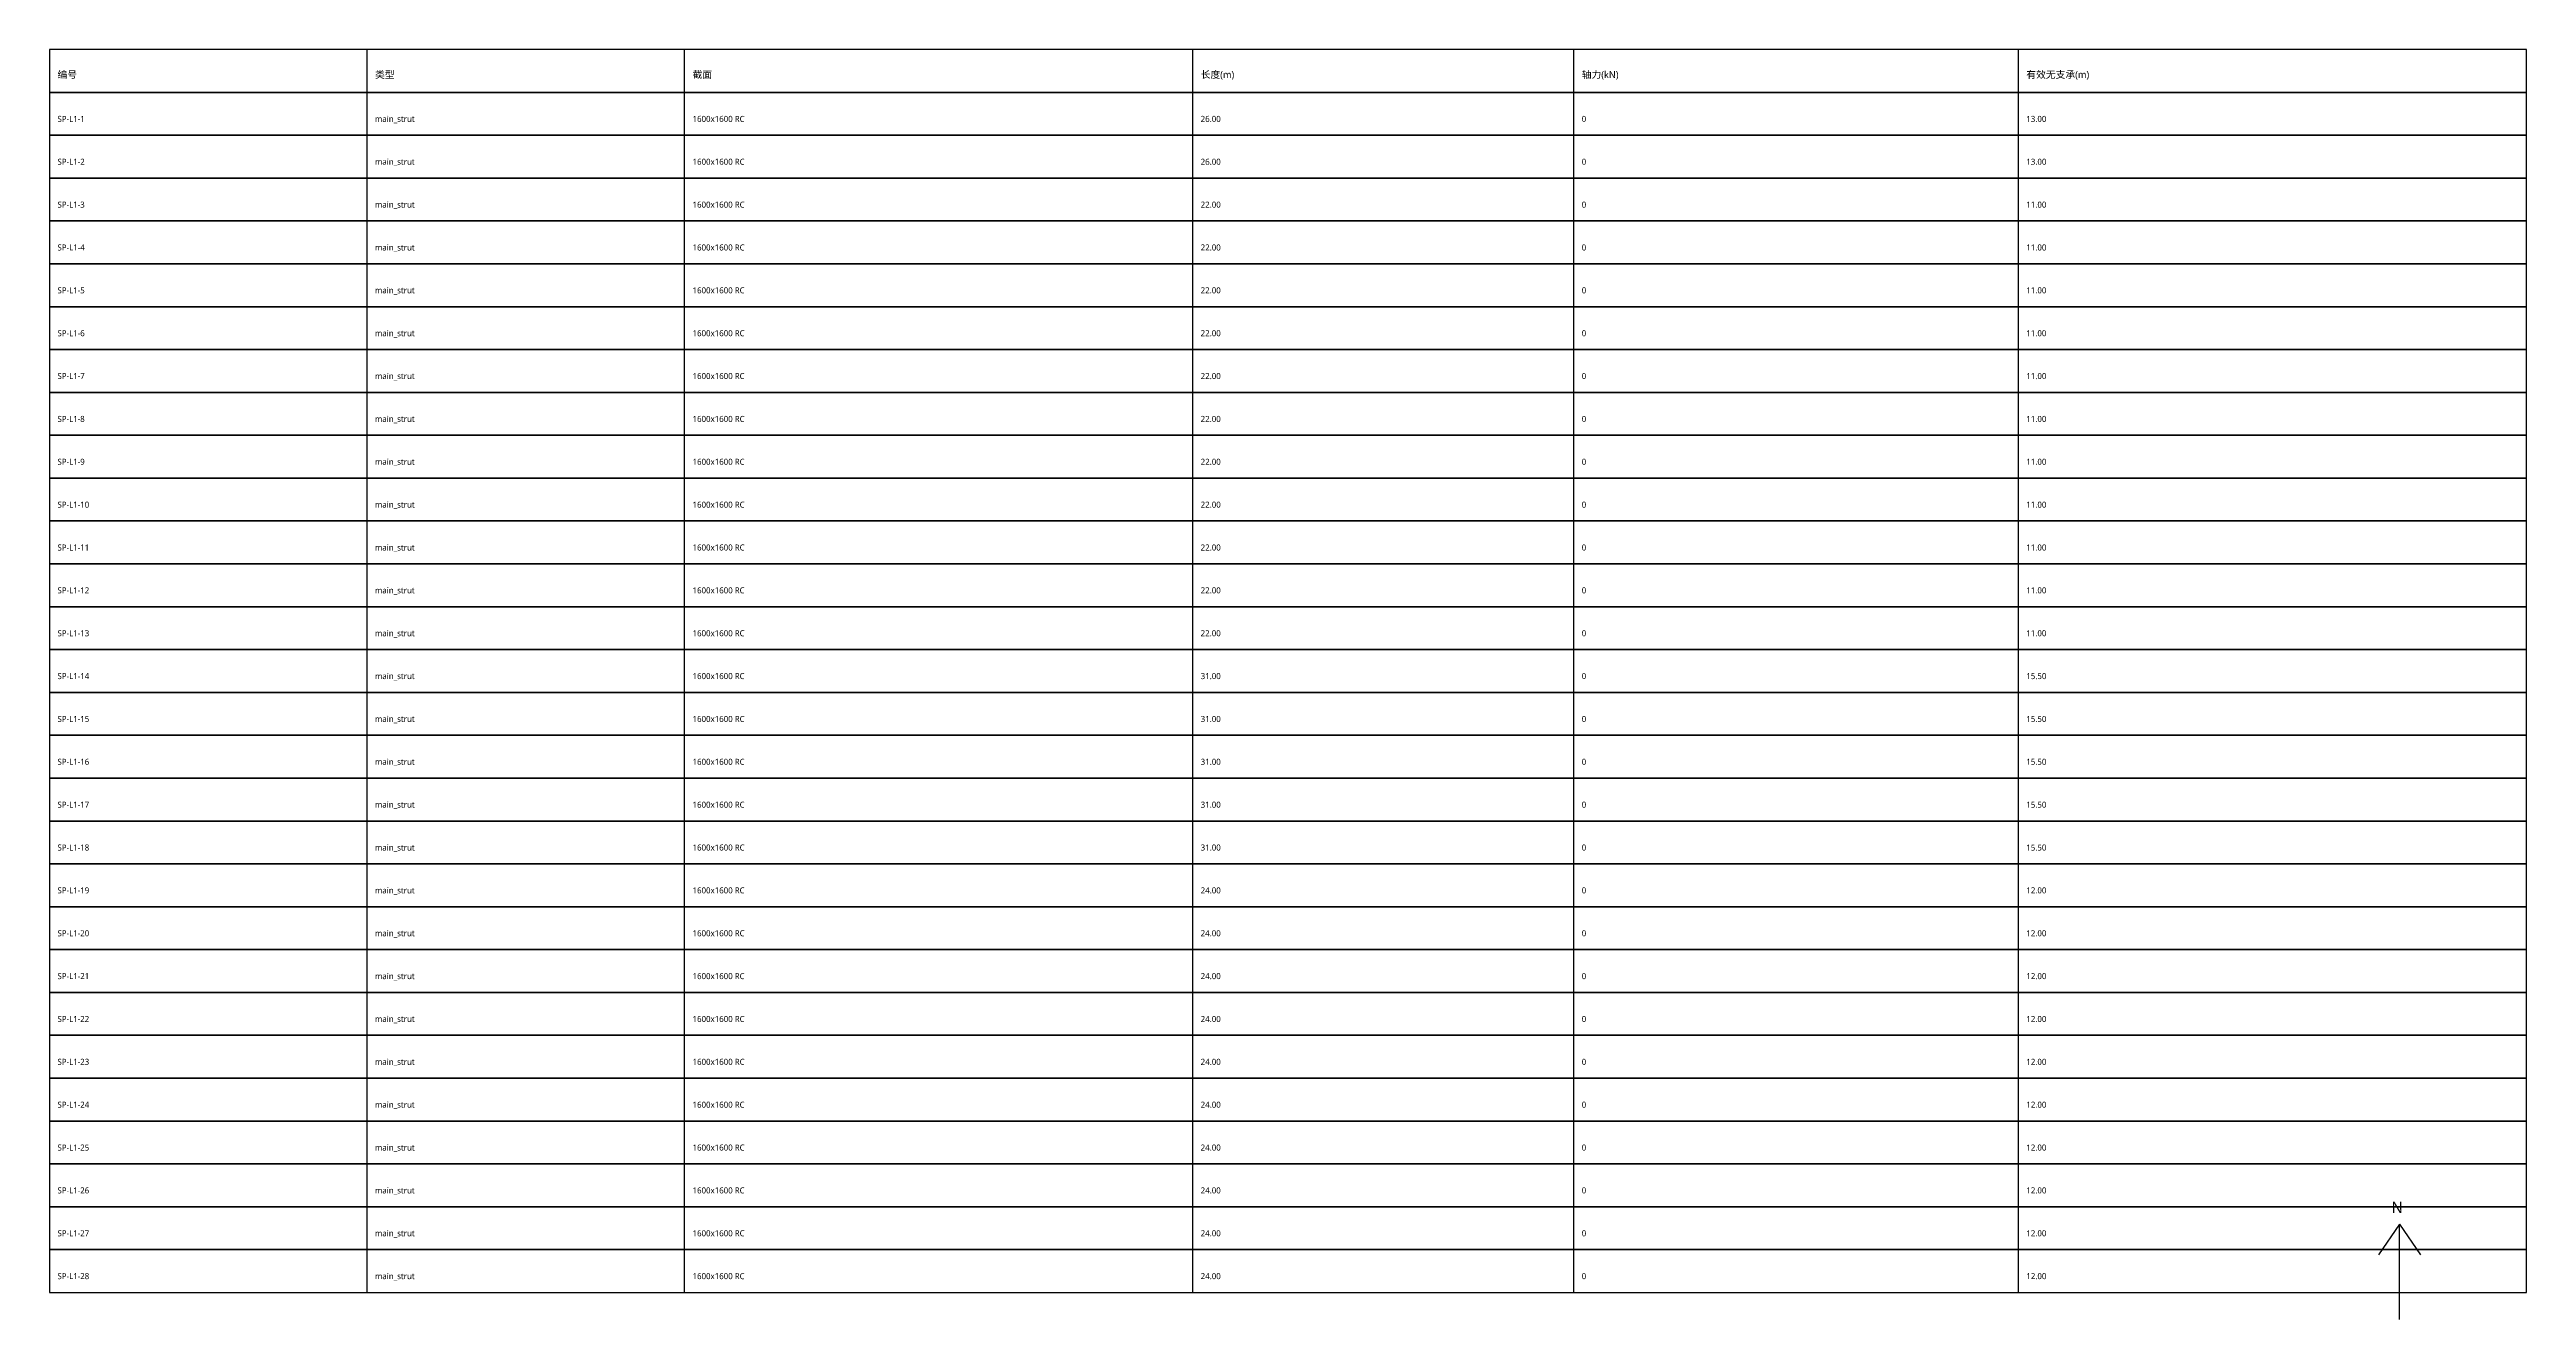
# Model space of a CAD drawing. Header units: millimetres. Extents: x -115600 to 213125, y -36808 to 24904.
# Drawn here: x 135125 to 213125, y -23500 to 16500 of the extents above; entities that cross this region are included whole.
import ezdxf

# ---------------------------------------------------------------- set-up
doc = ezdxf.new("R2010")
doc.units = ezdxf.units.MM
for name, color, linetype in [('PIT_SYMBOL', 5, 'CONTINUOUS'), ('PIT_TABLE', 7, 'CONTINUOUS'), ('PIT_TEXT', 7, 'CONTINUOUS'), ('PIT_TITLE', 5, 'CONTINUOUS')]:
    doc.layers.add(name, color=color, linetype=linetype)
doc.styles.add('PIT_CN', font='msyh.ttf')

msp = doc.modelspace()

# ---------------------------------------------------------------- texts
at = {"layer": 'PIT_SYMBOL', "style": 'PIT_CN'}
msp.add_text('N', height=360, dxfattribs=at).set_placement((208875, -20150))
at = {"layer": 'PIT_TEXT', "style": 'PIT_CN'}
for s, p in [('SP-L1-1', (135375, 14220)), ('main_strut', (145375, 14220)), ('1600x1600 RC', (155375, 14220)), ('26.00', (171375, 14220)), ('0', (183375, 14220)), ('13.00', (197375, 14220)), ('SP-L1-2', (135375, 12870)), ('main_strut', (145375, 12870)), ('1600x1600 RC', (155375, 12870)), ('26.00', (171375, 12870)), ('0', (183375, 12870)), ('13.00', (197375, 12870)), ('SP-L1-3', (135375, 11520)), ('main_strut', (145375, 11520)), ('1600x1600 RC', (155375, 11520)), ('22.00', (171375, 11520)), ('0', (183375, 11520)), ('11.00', (197375, 11520)), ('SP-L1-4', (135375, 10170)), ('main_strut', (145375, 10170)), ('1600x1600 RC', (155375, 10170)), ('22.00', (171375, 10170)), ('0', (183375, 10170)), ('11.00', (197375, 10170)), ('SP-L1-5', (135375, 8820)), ('main_strut', (145375, 8820)), ('1600x1600 RC', (155375, 8820)), ('22.00', (171375, 8820)), ('0', (183375, 8820)), ('11.00', (197375, 8820)), ('SP-L1-6', (135375, 7470)), ('main_strut', (145375, 7470)), ('1600x1600 RC', (155375, 7470)), ('22.00', (171375, 7470)), ('0', (183375, 7470)), ('11.00', (197375, 7470)), ('SP-L1-7', (135375, 6120)), ('main_strut', (145375, 6120)), ('1600x1600 RC', (155375, 6120)), ('22.00', (171375, 6120)), ('0', (183375, 6120)), ('11.00', (197375, 6120)), ('SP-L1-8', (135375, 4770)), ('main_strut', (145375, 4770)), ('1600x1600 RC', (155375, 4770)), ('22.00', (171375, 4770)), ('0', (183375, 4770)), ('11.00', (197375, 4770)), ('SP-L1-9', (135375, 3420)), ('main_strut', (145375, 3420)), ('1600x1600 RC', (155375, 3420)), ('22.00', (171375, 3420)), ('0', (183375, 3420)), ('11.00', (197375, 3420)), ('SP-L1-10', (135375, 2070)), ('main_strut', (145375, 2070)), ('1600x1600 RC', (155375, 2070)), ('22.00', (171375, 2070)), ('0', (183375, 2070)), ('11.00', (197375, 2070)), ('SP-L1-11', (135375, 720)), ('main_strut', (145375, 720)), ('1600x1600 RC', (155375, 720)), ('22.00', (171375, 720)), ('0', (183375, 720)), ('11.00', (197375, 720)), ('SP-L1-12', (135375, -630)), ('main_strut', (145375, -630)), ('1600x1600 RC', (155375, -630)), ('22.00', (171375, -630)), ('0', (183375, -630)), ('11.00', (197375, -630)), ('SP-L1-13', (135375, -1980)), ('main_strut', (145375, -1980)), ('1600x1600 RC', (155375, -1980)), ('22.00', (171375, -1980)), ('0', (183375, -1980)), ('11.00', (197375, -1980)), ('SP-L1-14', (135375, -3330)), ('main_strut', (145375, -3330)), ('1600x1600 RC', (155375, -3330)), ('31.00', (171375, -3330)), ('0', (183375, -3330)), ('15.50', (197375, -3330)), ('SP-L1-15', (135375, -4680)), ('main_strut', (145375, -4680)), ('1600x1600 RC', (155375, -4680)), ('31.00', (171375, -4680)), ('0', (183375, -4680)), ('15.50', (197375, -4680)), ('SP-L1-16', (135375, -6030)), ('main_strut', (145375, -6030)), ('1600x1600 RC', (155375, -6030)), ('31.00', (171375, -6030)), ('0', (183375, -6030)), ('15.50', (197375, -6030)), ('SP-L1-17', (135375, -7380)), ('main_strut', (145375, -7380)), ('1600x1600 RC', (155375, -7380)), ('31.00', (171375, -7380)), ('0', (183375, -7380)), ('15.50', (197375, -7380)), ('SP-L1-18', (135375, -8730)), ('main_strut', (145375, -8730)), ('1600x1600 RC', (155375, -8730)), ('31.00', (171375, -8730)), ('0', (183375, -8730)), ('15.50', (197375, -8730)), ('SP-L1-19', (135375, -10080)), ('main_strut', (145375, -10080)), ('1600x1600 RC', (155375, -10080)), ('24.00', (171375, -10080)), ('0', (183375, -10080)), ('12.00', (197375, -10080)), ('SP-L1-20', (135375, -11430)), ('main_strut', (145375, -11430)), ('1600x1600 RC', (155375, -11430)), ('24.00', (171375, -11430)), ('0', (183375, -11430)), ('12.00', (197375, -11430)), ('SP-L1-21', (135375, -12780)), ('main_strut', (145375, -12780)), ('1600x1600 RC', (155375, -12780)), ('24.00', (171375, -12780)), ('0', (183375, -12780)), ('12.00', (197375, -12780)), ('SP-L1-22', (135375, -14130)), ('main_strut', (145375, -14130)), ('1600x1600 RC', (155375, -14130)), ('24.00', (171375, -14130)), ('0', (183375, -14130)), ('12.00', (197375, -14130)), ('SP-L1-23', (135375, -15480)), ('main_strut', (145375, -15480)), ('1600x1600 RC', (155375, -15480)), ('24.00', (171375, -15480)), ('0', (183375, -15480)), ('12.00', (197375, -15480)), ('SP-L1-24', (135375, -16830)), ('main_strut', (145375, -16830)), ('1600x1600 RC', (155375, -16830)), ('24.00', (171375, -16830)), ('0', (183375, -16830)), ('12.00', (197375, -16830)), ('SP-L1-25', (135375, -18180)), ('main_strut', (145375, -18180)), ('1600x1600 RC', (155375, -18180)), ('24.00', (171375, -18180)), ('0', (183375, -18180)), ('12.00', (197375, -18180)), ('SP-L1-26', (135375, -19530)), ('main_strut', (145375, -19530)), ('1600x1600 RC', (155375, -19530)), ('24.00', (171375, -19530)), ('0', (183375, -19530)), ('12.00', (197375, -19530)), ('SP-L1-27', (135375, -20880)), ('main_strut', (145375, -20880)), ('1600x1600 RC', (155375, -20880)), ('24.00', (171375, -20880)), ('0', (183375, -20880)), ('12.00', (197375, -20880)), ('SP-L1-28', (135375, -22230)), ('main_strut', (145375, -22230)), ('1600x1600 RC', (155375, -22230)), ('24.00', (171375, -22230)), ('0', (183375, -22230)), ('12.00', (197375, -22230))]:
    msp.add_text(s, height=190, dxfattribs=at).set_placement(p)
at = {"layer": 'PIT_TITLE', "style": 'PIT_CN'}
for s, p in [('编号', (135375, 15600)), ('类型', (145375, 15600)), ('截面', (155375, 15600)), ('长度(m)', (171375, 15600)), ('轴力(kN)', (183375, 15600)), ('有效无支承(m)', (197375, 15600))]:
    msp.add_text(s, height=220, dxfattribs=at).set_placement(p)

# ---------------------------------------------------------------- linework, layer by layer
at = {"layer": 'PIT_SYMBOL'}
for p, q in [((209125, -20500), (208465, -21460)), ((209125, -23500), (209125, -20500)), ((209125, -20500), (209785, -21460))]:
    msp.add_line(p, q, dxfattribs=at)
at = {"layer": 'PIT_TABLE'}
for p, q in [((145125, 15150), (145125, 16500)), ((155125, 15150), (155125, 16500)), ((171125, 15150), (171125, 16500)), ((183125, 15150), (183125, 16500)), ((197125, 15150), (197125, 16500)), ((145125, 13800), (145125, 15150)), ((155125, 13800), (155125, 15150)), ((171125, 13800), (171125, 15150)), ((183125, 13800), (183125, 15150)), ((197125, 13800), (197125, 15150)), ((145125, 12450), (145125, 13800)), ((155125, 12450), (155125, 13800)), ((171125, 12450), (171125, 13800)), ((183125, 12450), (183125, 13800)), ((197125, 12450), (197125, 13800)), ((145125, 11100), (145125, 12450)), ((155125, 11100), (155125, 12450)), ((171125, 11100), (171125, 12450)), ((183125, 11100), (183125, 12450)), ((197125, 11100), (197125, 12450)), ((145125, 9750), (145125, 11100)), ((155125, 9750), (155125, 11100)), ((171125, 9750), (171125, 11100)), ((183125, 9750), (183125, 11100)), ((197125, 9750), (197125, 11100)), ((145125, 8400), (145125, 9750)), ((155125, 8400), (155125, 9750)), ((171125, 8400), (171125, 9750)), ((183125, 8400), (183125, 9750)), ((197125, 8400), (197125, 9750)), ((145125, 7050), (145125, 8400)), ((155125, 7050), (155125, 8400)), ((171125, 7050), (171125, 8400)), ((183125, 7050), (183125, 8400)), ((197125, 7050), (197125, 8400)), ((145125, 5700), (145125, 7050)), ((155125, 5700), (155125, 7050)), ((171125, 5700), (171125, 7050)), ((183125, 5700), (183125, 7050)), ((197125, 5700), (197125, 7050)), ((145125, 4350), (145125, 5700)), ((155125, 4350), (155125, 5700)), ((171125, 4350), (171125, 5700)), ((183125, 4350), (183125, 5700)), ((197125, 4350), (197125, 5700)), ((145125, 3000), (145125, 4350)), ((155125, 3000), (155125, 4350)), ((171125, 3000), (171125, 4350)), ((183125, 3000), (183125, 4350)), ((197125, 3000), (197125, 4350)), ((145125, 1650), (145125, 3000)), ((155125, 1650), (155125, 3000)), ((171125, 1650), (171125, 3000)), ((183125, 1650), (183125, 3000)), ((197125, 1650), (197125, 3000)), ((145125, 300), (145125, 1650)), ((155125, 300), (155125, 1650)), ((171125, 300), (171125, 1650)), ((183125, 300), (183125, 1650)), ((197125, 300), (197125, 1650)), ((145125, -1050), (145125, 300)), ((155125, -1050), (155125, 300)), ((171125, -1050), (171125, 300)), ((183125, -1050), (183125, 300)), ((197125, -1050), (197125, 300)), ((145125, -2400), (145125, -1050)), ((155125, -2400), (155125, -1050)), ((171125, -2400), (171125, -1050)), ((183125, -2400), (183125, -1050)), ((197125, -2400), (197125, -1050)), ((145125, -3750), (145125, -2400)), ((155125, -3750), (155125, -2400)), ((171125, -3750), (171125, -2400)), ((183125, -3750), (183125, -2400)), ((197125, -3750), (197125, -2400)), ((145125, -5100), (145125, -3750)), ((155125, -5100), (155125, -3750)), ((171125, -5100), (171125, -3750)), ((183125, -5100), (183125, -3750)), ((197125, -5100), (197125, -3750)), ((145125, -6450), (145125, -5100)), ((155125, -6450), (155125, -5100)), ((171125, -6450), (171125, -5100)), ((183125, -6450), (183125, -5100)), ((197125, -6450), (197125, -5100)), ((145125, -7800), (145125, -6450)), ((155125, -7800), (155125, -6450)), ((171125, -7800), (171125, -6450)), ((183125, -7800), (183125, -6450)), ((197125, -7800), (197125, -6450)), ((145125, -9150), (145125, -7800)), ((155125, -9150), (155125, -7800)), ((171125, -9150), (171125, -7800)), ((183125, -9150), (183125, -7800)), ((197125, -9150), (197125, -7800)), ((145125, -10500), (145125, -9150)), ((155125, -10500), (155125, -9150)), ((171125, -10500), (171125, -9150)), ((183125, -10500), (183125, -9150)), ((197125, -10500), (197125, -9150)), ((145125, -11850), (145125, -10500)), ((155125, -11850), (155125, -10500)), ((171125, -11850), (171125, -10500)), ((183125, -11850), (183125, -10500)), ((197125, -11850), (197125, -10500)), ((145125, -13200), (145125, -11850)), ((155125, -13200), (155125, -11850)), ((171125, -13200), (171125, -11850)), ((183125, -13200), (183125, -11850)), ((197125, -13200), (197125, -11850)), ((145125, -14550), (145125, -13200)), ((155125, -14550), (155125, -13200)), ((171125, -14550), (171125, -13200)), ((183125, -14550), (183125, -13200)), ((197125, -14550), (197125, -13200)), ((145125, -15900), (145125, -14550)), ((155125, -15900), (155125, -14550)), ((171125, -15900), (171125, -14550)), ((183125, -15900), (183125, -14550)), ((197125, -15900), (197125, -14550)), ((145125, -17250), (145125, -15900)), ((155125, -17250), (155125, -15900)), ((171125, -17250), (171125, -15900)), ((183125, -17250), (183125, -15900)), ((197125, -17250), (197125, -15900)), ((145125, -18600), (145125, -17250)), ((155125, -18600), (155125, -17250)), ((171125, -18600), (171125, -17250)), ((183125, -18600), (183125, -17250)), ((197125, -18600), (197125, -17250)), ((145125, -19950), (145125, -18600)), ((155125, -19950), (155125, -18600)), ((171125, -19950), (171125, -18600)), ((183125, -19950), (183125, -18600)), ((197125, -19950), (197125, -18600)), ((145125, -21300), (145125, -19950)), ((155125, -21300), (155125, -19950)), ((171125, -21300), (171125, -19950)), ((183125, -21300), (183125, -19950)), ((197125, -21300), (197125, -19950)), ((145125, -22650), (145125, -21300)), ((155125, -22650), (155125, -21300)), ((171125, -22650), (171125, -21300)), ((183125, -22650), (183125, -21300)), ((197125, -22650), (197125, -21300))]:
    msp.add_line(p, q, dxfattribs=at)
for points in [[(135125, 15150), (213125, 15150), (213125, 16500), (135125, 16500)], [(135125, 13800), (213125, 13800), (213125, 15150), (135125, 15150)], [(135125, 12450), (213125, 12450), (213125, 13800), (135125, 13800)], [(135125, 11100), (213125, 11100), (213125, 12450), (135125, 12450)], [(135125, 9750), (213125, 9750), (213125, 11100), (135125, 11100)], [(135125, 8400), (213125, 8400), (213125, 9750), (135125, 9750)], [(135125, 7050), (213125, 7050), (213125, 8400), (135125, 8400)], [(135125, 5700), (213125, 5700), (213125, 7050), (135125, 7050)], [(135125, 4350), (213125, 4350), (213125, 5700), (135125, 5700)], [(135125, 3000), (213125, 3000), (213125, 4350), (135125, 4350)], [(135125, 1650), (213125, 1650), (213125, 3000), (135125, 3000)], [(135125, 300), (213125, 300), (213125, 1650), (135125, 1650)], [(135125, -1050), (213125, -1050), (213125, 300), (135125, 300)], [(135125, -2400), (213125, -2400), (213125, -1050), (135125, -1050)], [(135125, -3750), (213125, -3750), (213125, -2400), (135125, -2400)], [(135125, -5100), (213125, -5100), (213125, -3750), (135125, -3750)], [(135125, -6450), (213125, -6450), (213125, -5100), (135125, -5100)], [(135125, -7800), (213125, -7800), (213125, -6450), (135125, -6450)], [(135125, -9150), (213125, -9150), (213125, -7800), (135125, -7800)], [(135125, -10500), (213125, -10500), (213125, -9150), (135125, -9150)], [(135125, -11850), (213125, -11850), (213125, -10500), (135125, -10500)], [(135125, -13200), (213125, -13200), (213125, -11850), (135125, -11850)], [(135125, -14550), (213125, -14550), (213125, -13200), (135125, -13200)], [(135125, -15900), (213125, -15900), (213125, -14550), (135125, -14550)], [(135125, -17250), (213125, -17250), (213125, -15900), (135125, -15900)], [(135125, -18600), (213125, -18600), (213125, -17250), (135125, -17250)], [(135125, -19950), (213125, -19950), (213125, -18600), (135125, -18600)], [(135125, -21300), (213125, -21300), (213125, -19950), (135125, -19950)], [(135125, -22650), (213125, -22650), (213125, -21300), (135125, -21300)]]:
    msp.add_lwpolyline(points, close=True, dxfattribs=at)

msp.set_redraw_order([(e.dxf.handle, doc.entitydb.next_handle()) for e in msp.query("TEXT MTEXT ATTDEF DIMENSION ARC_DIMENSION")])  # texts and dimensions are drawn at this point

doc.saveas('drawing.dxf')
